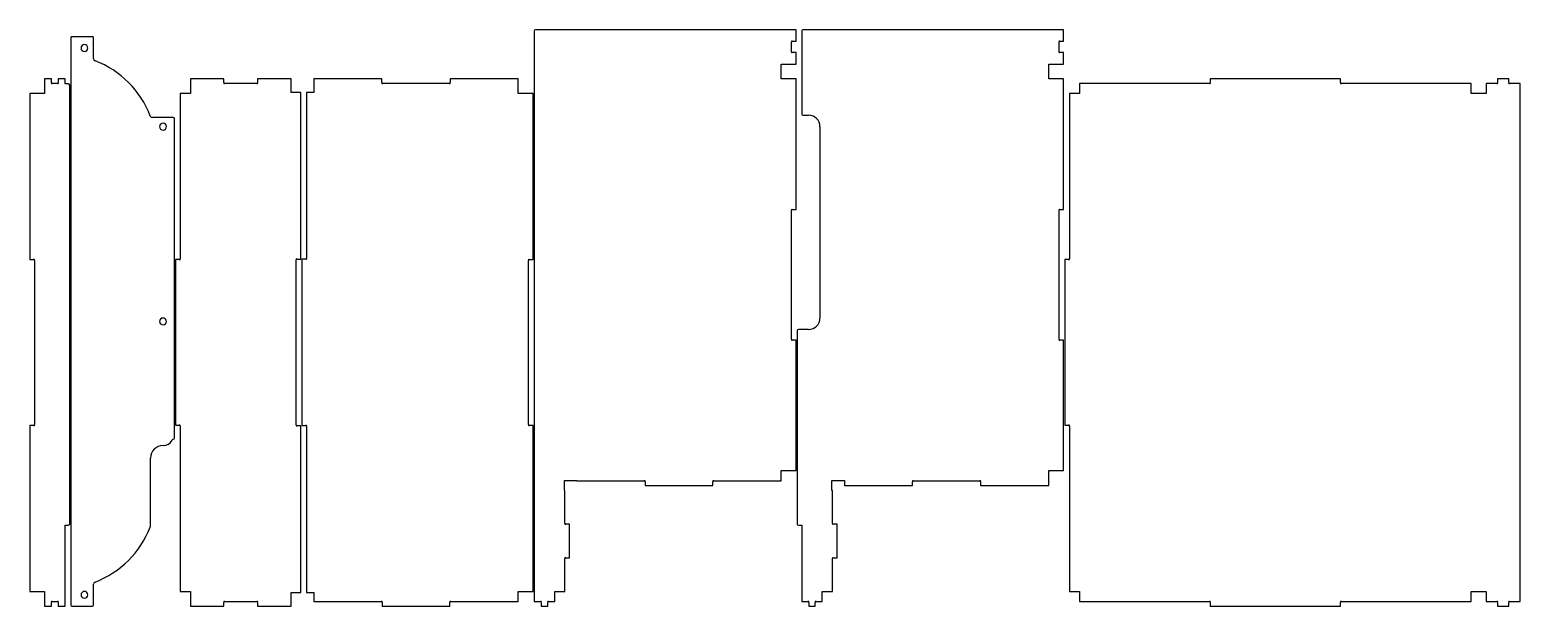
# Model space of a CAD drawing. Extents: x -429 to 880, y -72 to 434.
import ezdxf

# ---------------------------------------------------------------- set-up
doc = ezdxf.new("R2010")
doc.units = 0
doc.header["$MEASUREMENT"] = 0
doc.layers.add('MODELSKETCH_VISIBLE', color=7, linetype='CONTINUOUS')

# ---------------------------------------------------------------- blocks, each defined once
blk = doc.blocks.new('BLOCK_2')
at = {"layer": 'MODELSKETCH_VISIBLE', "color": 7}
blk.add_open_spline([(-383.7, 417.6), (-383.7, 419.3), (-382.4, 420.6), (-380.7, 420.6), (-379.1, 420.6), (-377.7, 419.3), (-377.7, 417.6), (-377.7, 416), (-379.1, 414.6), (-380.7, 414.6), (-382.4, 414.6), (-383.7, 416), (-383.7, 417.6), (-383.7, 417.6), (-383.7, 417.6), (-383.7, 417.6)], degree=3, knots=[0, 0, 0, 0, 1, 1, 1, 2, 2, 2, 3, 3, 3, 4, 4, 4, 5, 5, 5, 5], dxfattribs=at)
blk = doc.blocks.new('BLOCK_3')
at = {"layer": 'MODELSKETCH_VISIBLE', "color": 7}
blk.add_open_spline([(-404.4, 386.6), (-404.2, 386.4), (-403.9, 386.4), (-403.7, 386.6), (-403.5, 386.8), (-403.5, 387.1), (-403.7, 387.3)], degree=3, knots=[0, 0, 0, 0, 1, 1, 1, 2, 2, 2, 2], dxfattribs=at)
blk = doc.blocks.new('BLOCK_4')
at = {"layer": 'MODELSKETCH_VISIBLE', "color": 7}
blk.add_lwpolyline([(-403.7, 390.6), (-403.7, 387.3)], dxfattribs=at)
blk = doc.blocks.new('BLOCK_5')
at = {"layer": 'MODELSKETCH_VISIBLE', "color": 7}
blk.add_lwpolyline([(-397.7, 390.6), (-403.7, 390.6)], dxfattribs=at)
blk = doc.blocks.new('BLOCK_6')
at = {"layer": 'MODELSKETCH_VISIBLE', "color": 7}
blk.add_lwpolyline([(-397.7, 386.1), (-397.7, 390.6)], dxfattribs=at)
blk = doc.blocks.new('BLOCK_7')
at = {"layer": 'MODELSKETCH_VISIBLE', "color": 7}
blk.add_lwpolyline([(-394.7, 386.1), (-397.7, 386.1)], dxfattribs=at)
blk = doc.blocks.new('BLOCK_8')
at = {"layer": 'MODELSKETCH_VISIBLE', "color": 7}
blk.add_open_spline([(-393.7, 385.1), (-393.7, 385.7), (-394.2, 386.1), (-394.7, 386.1)], degree=3, dxfattribs=at)
blk = doc.blocks.new('BLOCK_9')
at = {"layer": 'MODELSKETCH_VISIBLE', "color": 7}
blk.add_lwpolyline([(-393.7, -0.4), (-393.7, 385.1)], dxfattribs=at)
blk = doc.blocks.new('BLOCK_10')
at = {"layer": 'MODELSKETCH_VISIBLE', "color": 7}
blk.add_open_spline([(-394.7, -1.4), (-394.2, -1.4), (-393.7, -0.9), (-393.7, -0.4)], degree=3, dxfattribs=at)
blk = doc.blocks.new('BLOCK_11')
at = {"layer": 'MODELSKETCH_VISIBLE', "color": 7}
blk.add_lwpolyline([(-397.7, -1.4), (-394.7, -1.4)], dxfattribs=at)
blk = doc.blocks.new('BLOCK_12')
at = {"layer": 'MODELSKETCH_VISIBLE', "color": 7}
blk.add_lwpolyline([(-397.7, -72.4), (-397.7, -1.4)], dxfattribs=at)
blk = doc.blocks.new('BLOCK_13')
at = {"layer": 'MODELSKETCH_VISIBLE', "color": 7}
blk.add_lwpolyline([(-403.7, -72.4), (-397.7, -72.4)], dxfattribs=at)
blk = doc.blocks.new('BLOCK_14')
at = {"layer": 'MODELSKETCH_VISIBLE', "color": 7}
blk.add_lwpolyline([(-403.7, -69.1), (-403.7, -72.4)], dxfattribs=at)
blk = doc.blocks.new('BLOCK_15')
at = {"layer": 'MODELSKETCH_VISIBLE', "color": 7}
blk.add_open_spline([(-403.7, -69.1), (-403.5, -68.9), (-403.5, -68.6), (-403.7, -68.4), (-403.9, -68.2), (-404.2, -68.2), (-404.4, -68.4)], degree=3, knots=[0, 0, 0, 0, 1, 1, 1, 2, 2, 2, 2], dxfattribs=at)
blk = doc.blocks.new('BLOCK_16')
at = {"layer": 'MODELSKETCH_VISIBLE', "color": 7}
blk.add_lwpolyline([(-409, -68.4), (-404.4, -68.4)], dxfattribs=at)
blk = doc.blocks.new('BLOCK_17')
at = {"layer": 'MODELSKETCH_VISIBLE', "color": 7}
blk.add_open_spline([(-409, -68.4), (-409.2, -68.2), (-409.5, -68.2), (-409.7, -68.4), (-409.9, -68.6), (-409.9, -68.9), (-409.7, -69.1)], degree=3, knots=[0, 0, 0, 0, 1, 1, 1, 2, 2, 2, 2], dxfattribs=at)
blk = doc.blocks.new('BLOCK_18')
at = {"layer": 'MODELSKETCH_VISIBLE', "color": 7}
blk.add_lwpolyline([(-409.7, -72.4), (-409.7, -69.1)], dxfattribs=at)
blk = doc.blocks.new('BLOCK_19')
at = {"layer": 'MODELSKETCH_VISIBLE', "color": 7}
blk.add_lwpolyline([(-415.7, -72.4), (-409.7, -72.4)], dxfattribs=at)
blk = doc.blocks.new('BLOCK_20')
at = {"layer": 'MODELSKETCH_VISIBLE', "color": 7}
blk.add_lwpolyline([(-415.7, -59.4), (-415.7, -72.4)], dxfattribs=at)
blk = doc.blocks.new('BLOCK_21')
at = {"layer": 'MODELSKETCH_VISIBLE', "color": 7}
blk.add_lwpolyline([(-428.7, -59.4), (-415.7, -59.4)], dxfattribs=at)
blk = doc.blocks.new('BLOCK_22')
at = {"layer": 'MODELSKETCH_VISIBLE', "color": 7}
blk.add_lwpolyline([(-428.7, 86.3), (-428.7, -59.4)], dxfattribs=at)
blk = doc.blocks.new('BLOCK_23')
at = {"layer": 'MODELSKETCH_VISIBLE', "color": 7}
blk.add_lwpolyline([(-425.4, 86.3), (-428.7, 86.3)], dxfattribs=at)
blk = doc.blocks.new('BLOCK_24')
at = {"layer": 'MODELSKETCH_VISIBLE', "color": 7}
blk.add_open_spline([(-425.4, 86.3), (-425.2, 86.1), (-424.9, 86.1), (-424.7, 86.3), (-424.5, 86.5), (-424.5, 86.8), (-424.7, 87)], degree=3, knots=[0, 0, 0, 0, 1, 1, 1, 2, 2, 2, 2], dxfattribs=at)
blk = doc.blocks.new('BLOCK_25')
at = {"layer": 'MODELSKETCH_VISIBLE', "color": 7}
blk.add_lwpolyline([(-424.7, 231.2), (-424.7, 87)], dxfattribs=at)
blk = doc.blocks.new('BLOCK_26')
at = {"layer": 'MODELSKETCH_VISIBLE', "color": 7}
blk.add_open_spline([(-424.7, 231.2), (-424.5, 231.4), (-424.5, 231.8), (-424.7, 232), (-424.9, 232.2), (-425.2, 232.2), (-425.4, 232)], degree=3, knots=[0, 0, 0, 0, 1, 1, 1, 2, 2, 2, 2], dxfattribs=at)
blk = doc.blocks.new('BLOCK_27')
at = {"layer": 'MODELSKETCH_VISIBLE', "color": 7}
blk.add_lwpolyline([(-428.7, 232), (-425.4, 232)], dxfattribs=at)
blk = doc.blocks.new('BLOCK_28')
at = {"layer": 'MODELSKETCH_VISIBLE', "color": 7}
blk.add_lwpolyline([(-428.7, 377.6), (-428.7, 232)], dxfattribs=at)
blk = doc.blocks.new('BLOCK_29')
at = {"layer": 'MODELSKETCH_VISIBLE', "color": 7}
blk.add_lwpolyline([(-415.7, 377.6), (-428.7, 377.6)], dxfattribs=at)
blk = doc.blocks.new('BLOCK_30')
at = {"layer": 'MODELSKETCH_VISIBLE', "color": 7}
blk.add_lwpolyline([(-415.7, 390.6), (-415.7, 377.6)], dxfattribs=at)
blk = doc.blocks.new('BLOCK_31')
at = {"layer": 'MODELSKETCH_VISIBLE', "color": 7}
blk.add_lwpolyline([(-409.7, 390.6), (-415.7, 390.6)], dxfattribs=at)
blk = doc.blocks.new('BLOCK_32')
at = {"layer": 'MODELSKETCH_VISIBLE', "color": 7}
blk.add_lwpolyline([(-409.7, 387.3), (-409.7, 390.6)], dxfattribs=at)
blk = doc.blocks.new('BLOCK_33')
at = {"layer": 'MODELSKETCH_VISIBLE', "color": 7}
blk.add_open_spline([(-409.7, 387.3), (-409.9, 387.1), (-409.9, 386.8), (-409.7, 386.6), (-409.5, 386.4), (-409.2, 386.4), (-409, 386.6)], degree=3, knots=[0, 0, 0, 0, 1, 1, 1, 2, 2, 2, 2], dxfattribs=at)
blk = doc.blocks.new('BLOCK_34')
at = {"layer": 'MODELSKETCH_VISIBLE', "color": 7}
blk.add_lwpolyline([(-404.4, 386.6), (-409, 386.6)], dxfattribs=at)
blk = doc.blocks.new('BLOCK_35')
at = {"layer": 'MODELSKETCH_VISIBLE', "color": 7}
blk.add_lwpolyline([(-373.7, 427.6), (-391.7, 427.6)], dxfattribs=at)
blk = doc.blocks.new('BLOCK_36')
at = {"layer": 'MODELSKETCH_VISIBLE', "color": 7}
blk.add_open_spline([(-372.7, 426.6), (-372.7, 427.2), (-373.2, 427.6), (-373.7, 427.6)], degree=3, dxfattribs=at)
blk = doc.blocks.new('BLOCK_37')
at = {"layer": 'MODELSKETCH_VISIBLE', "color": 7}
blk.add_lwpolyline([(-372.7, 408.3), (-372.7, 426.6)], dxfattribs=at)
blk = doc.blocks.new('BLOCK_38')
at = {"layer": 'MODELSKETCH_VISIBLE', "color": 7}
blk.add_open_spline([(-372.7, 408.3), (-372.7, 407.5), (-372.2, 406.7), (-371.4, 406.4)], degree=3, dxfattribs=at)
blk = doc.blocks.new('BLOCK_39')
at = {"layer": 'MODELSKETCH_VISIBLE', "color": 7}
blk.add_open_spline([(-322.9, 357.9), (-331.4, 380.3), (-349.1, 397.9), (-371.4, 406.4)], degree=3, dxfattribs=at)
blk = doc.blocks.new('BLOCK_40')
at = {"layer": 'MODELSKETCH_VISIBLE', "color": 7}
blk.add_open_spline([(-322.9, 357.9), (-322.6, 357.1), (-321.9, 356.6), (-321, 356.6)], degree=3, dxfattribs=at)
blk = doc.blocks.new('BLOCK_41')
at = {"layer": 'MODELSKETCH_VISIBLE', "color": 7}
blk.add_lwpolyline([(-302.7, 356.6), (-321, 356.6)], dxfattribs=at)
blk = doc.blocks.new('BLOCK_42')
at = {"layer": 'MODELSKETCH_VISIBLE', "color": 7}
blk.add_open_spline([(-301.7, 355.6), (-301.7, 356.2), (-302.2, 356.6), (-302.7, 356.6)], degree=3, dxfattribs=at)
blk = doc.blocks.new('BLOCK_43')
at = {"layer": 'MODELSKETCH_VISIBLE', "color": 7}
blk.add_lwpolyline([(-301.7, 75.2), (-301.7, 355.6)], dxfattribs=at)
blk = doc.blocks.new('BLOCK_44')
at = {"layer": 'MODELSKETCH_VISIBLE', "color": 7}
blk.add_open_spline([(-302.7, 74.2), (-302.2, 74.2), (-301.7, 74.6), (-301.7, 75.2)], degree=3, dxfattribs=at)
blk = doc.blocks.new('BLOCK_45')
at = {"layer": 'MODELSKETCH_VISIBLE', "color": 7}
blk.add_lwpolyline([(-303, 74.2), (-302.7, 74.2)], dxfattribs=at)
blk = doc.blocks.new('BLOCK_46')
at = {"layer": 'MODELSKETCH_VISIBLE', "color": 7}
blk.add_open_spline([(-303, 74.2), (-303.3, 74), (-303.6, 73.7), (-303.7, 73.4)], degree=3, dxfattribs=at)
blk = doc.blocks.new('BLOCK_47')
at = {"layer": 'MODELSKETCH_VISIBLE', "color": 7}
blk.add_open_spline([(-311.6, 68.6), (-308.3, 68.6), (-305.3, 70.5), (-303.7, 73.4)], degree=3, dxfattribs=at)
blk = doc.blocks.new('BLOCK_48')
at = {"layer": 'MODELSKETCH_VISIBLE', "color": 7}
blk.add_lwpolyline([(-311.7, 68.6), (-311.6, 68.6)], dxfattribs=at)
blk = doc.blocks.new('BLOCK_49')
at = {"layer": 'MODELSKETCH_VISIBLE', "color": 7}
blk.add_open_spline([(-311.7, 68.6), (-317.8, 68.6), (-322.7, 63.7), (-322.7, 57.6)], degree=3, dxfattribs=at)
blk = doc.blocks.new('BLOCK_50')
at = {"layer": 'MODELSKETCH_VISIBLE', "color": 7}
blk.add_lwpolyline([(-322.7, -1.3), (-322.7, 57.6)], dxfattribs=at)
blk = doc.blocks.new('BLOCK_51')
at = {"layer": 'MODELSKETCH_VISIBLE', "color": 7}
blk.add_open_spline([(-323.1, -3.1), (-322.8, -2.5), (-322.7, -1.9), (-322.7, -1.3)], degree=3, dxfattribs=at)
blk = doc.blocks.new('BLOCK_52')
at = {"layer": 'MODELSKETCH_VISIBLE', "color": 7}
blk.add_open_spline([(-314.7, 177.6), (-314.7, 179.3), (-313.4, 180.6), (-311.7, 180.6), (-310.1, 180.6), (-308.7, 179.3), (-308.7, 177.6), (-308.7, 176), (-310.1, 174.6), (-311.7, 174.6), (-313.4, 174.6), (-314.7, 176), (-314.7, 177.6), (-314.7, 177.6), (-314.7, 177.6), (-314.7, 177.6)], degree=3, knots=[0, 0, 0, 0, 1, 1, 1, 2, 2, 2, 3, 3, 3, 4, 4, 4, 5, 5, 5, 5], dxfattribs=at)
blk = doc.blocks.new('BLOCK_53')
at = {"layer": 'MODELSKETCH_VISIBLE', "color": 7}
blk.add_open_spline([(-371.4, -51.2), (-349.2, -42.7), (-331.7, -25.2), (-323.1, -3.1)], degree=3, dxfattribs=at)
blk = doc.blocks.new('BLOCK_54')
at = {"layer": 'MODELSKETCH_VISIBLE', "color": 7}
blk.add_open_spline([(-371.4, -51.2), (-372.2, -51.5), (-372.7, -52.2), (-372.7, -53.1)], degree=3, dxfattribs=at)
blk = doc.blocks.new('BLOCK_55')
at = {"layer": 'MODELSKETCH_VISIBLE', "color": 7}
blk.add_lwpolyline([(-372.7, -71.4), (-372.7, -53.1)], dxfattribs=at)
blk = doc.blocks.new('BLOCK_56')
at = {"layer": 'MODELSKETCH_VISIBLE', "color": 7}
blk.add_open_spline([(-373.7, -72.4), (-373.2, -72.4), (-372.7, -71.9), (-372.7, -71.4)], degree=3, dxfattribs=at)
blk = doc.blocks.new('BLOCK_57')
at = {"layer": 'MODELSKETCH_VISIBLE', "color": 7}
blk.add_lwpolyline([(-391.7, -72.4), (-373.7, -72.4)], dxfattribs=at)
blk = doc.blocks.new('BLOCK_58')
at = {"layer": 'MODELSKETCH_VISIBLE', "color": 7}
blk.add_open_spline([(-392.7, -71.4), (-392.7, -71.9), (-392.3, -72.4), (-391.7, -72.4)], degree=3, dxfattribs=at)
blk = doc.blocks.new('BLOCK_59')
at = {"layer": 'MODELSKETCH_VISIBLE', "color": 7}
blk.add_lwpolyline([(-392.7, 426.6), (-392.7, -71.4)], dxfattribs=at)
blk = doc.blocks.new('BLOCK_60')
at = {"layer": 'MODELSKETCH_VISIBLE', "color": 7}
blk.add_open_spline([(-391.7, 427.6), (-392.3, 427.6), (-392.7, 427.2), (-392.7, 426.6)], degree=3, dxfattribs=at)
blk = doc.blocks.new('BLOCK_61')
at = {"layer": 'MODELSKETCH_VISIBLE', "color": 7}
blk.add_open_spline([(-257.5, -68.4), (-257.7, -68.2), (-258, -68.2), (-258.2, -68.4), (-258.4, -68.6), (-258.4, -68.9), (-258.2, -69.1)], degree=3, knots=[0, 0, 0, 0, 1, 1, 1, 2, 2, 2, 2], dxfattribs=at)
blk = doc.blocks.new('BLOCK_62')
at = {"layer": 'MODELSKETCH_VISIBLE', "color": 7}
blk.add_lwpolyline([(-258.2, -72.4), (-258.2, -69.1)], dxfattribs=at)
blk = doc.blocks.new('BLOCK_63')
at = {"layer": 'MODELSKETCH_VISIBLE', "color": 7}
blk.add_lwpolyline([(-287.7, -72.4), (-258.2, -72.4)], dxfattribs=at)
blk = doc.blocks.new('BLOCK_64')
at = {"layer": 'MODELSKETCH_VISIBLE', "color": 7}
blk.add_lwpolyline([(-287.7, -59.4), (-287.7, -72.4)], dxfattribs=at)
blk = doc.blocks.new('BLOCK_65')
at = {"layer": 'MODELSKETCH_VISIBLE', "color": 7}
blk.add_lwpolyline([(-296.7, -59.4), (-287.7, -59.4)], dxfattribs=at)
blk = doc.blocks.new('BLOCK_66')
at = {"layer": 'MODELSKETCH_VISIBLE', "color": 7}
blk.add_lwpolyline([(-296.7, 85.7), (-296.7, -59.4)], dxfattribs=at)
blk = doc.blocks.new('BLOCK_67')
at = {"layer": 'MODELSKETCH_VISIBLE', "color": 7}
blk.add_open_spline([(-296.7, 85.7), (-296.5, 85.9), (-296.5, 86.2), (-296.7, 86.4), (-296.9, 86.6), (-297.2, 86.6), (-297.4, 86.4)], degree=3, knots=[0, 0, 0, 0, 1, 1, 1, 2, 2, 2, 2], dxfattribs=at)
blk = doc.blocks.new('BLOCK_68')
at = {"layer": 'MODELSKETCH_VISIBLE', "color": 7}
blk.add_lwpolyline([(-300.7, 86.4), (-297.4, 86.4)], dxfattribs=at)
blk = doc.blocks.new('BLOCK_69')
at = {"layer": 'MODELSKETCH_VISIBLE', "color": 7}
blk.add_lwpolyline([(-300.7, 231.9), (-300.7, 86.4)], dxfattribs=at)
blk = doc.blocks.new('BLOCK_70')
at = {"layer": 'MODELSKETCH_VISIBLE', "color": 7}
blk.add_lwpolyline([(-297.4, 231.9), (-300.7, 231.9)], dxfattribs=at)
blk = doc.blocks.new('BLOCK_71')
at = {"layer": 'MODELSKETCH_VISIBLE', "color": 7}
blk.add_open_spline([(-297.4, 231.9), (-297.2, 231.7), (-296.9, 231.7), (-296.7, 231.9), (-296.5, 232.1), (-296.5, 232.4), (-296.7, 232.6)], degree=3, knots=[0, 0, 0, 0, 1, 1, 1, 2, 2, 2, 2], dxfattribs=at)
blk = doc.blocks.new('BLOCK_72')
at = {"layer": 'MODELSKETCH_VISIBLE', "color": 7}
blk.add_lwpolyline([(-296.7, 377.6), (-296.7, 232.6)], dxfattribs=at)
blk = doc.blocks.new('BLOCK_73')
at = {"layer": 'MODELSKETCH_VISIBLE', "color": 7}
blk.add_lwpolyline([(-287.7, 377.6), (-296.7, 377.6)], dxfattribs=at)
blk = doc.blocks.new('BLOCK_74')
at = {"layer": 'MODELSKETCH_VISIBLE', "color": 7}
blk.add_lwpolyline([(-287.7, 390.6), (-287.7, 377.6)], dxfattribs=at)
blk = doc.blocks.new('BLOCK_75')
at = {"layer": 'MODELSKETCH_VISIBLE', "color": 7}
blk.add_lwpolyline([(-258.2, 390.6), (-287.7, 390.6)], dxfattribs=at)
blk = doc.blocks.new('BLOCK_76')
at = {"layer": 'MODELSKETCH_VISIBLE', "color": 7}
blk.add_lwpolyline([(-258.2, 387.3), (-258.2, 390.6)], dxfattribs=at)
blk = doc.blocks.new('BLOCK_77')
at = {"layer": 'MODELSKETCH_VISIBLE', "color": 7}
blk.add_open_spline([(-258.2, 387.3), (-258.4, 387.1), (-258.4, 386.8), (-258.2, 386.6), (-258, 386.4), (-257.7, 386.4), (-257.5, 386.6)], degree=3, knots=[0, 0, 0, 0, 1, 1, 1, 2, 2, 2, 2], dxfattribs=at)
blk = doc.blocks.new('BLOCK_78')
at = {"layer": 'MODELSKETCH_VISIBLE', "color": 7}
blk.add_lwpolyline([(-229.4, 386.6), (-257.5, 386.6)], dxfattribs=at)
blk = doc.blocks.new('BLOCK_79')
at = {"layer": 'MODELSKETCH_VISIBLE', "color": 7}
blk.add_open_spline([(-229.4, 386.6), (-229.2, 386.4), (-228.9, 386.4), (-228.7, 386.6), (-228.5, 386.8), (-228.5, 387.1), (-228.7, 387.3)], degree=3, knots=[0, 0, 0, 0, 1, 1, 1, 2, 2, 2, 2], dxfattribs=at)
blk = doc.blocks.new('BLOCK_80')
at = {"layer": 'MODELSKETCH_VISIBLE', "color": 7}
blk.add_lwpolyline([(-228.7, 390.6), (-228.7, 387.3)], dxfattribs=at)
blk = doc.blocks.new('BLOCK_81')
at = {"layer": 'MODELSKETCH_VISIBLE', "color": 7}
blk.add_lwpolyline([(-199.2, 390.6), (-228.7, 390.6)], dxfattribs=at)
blk = doc.blocks.new('BLOCK_82')
at = {"layer": 'MODELSKETCH_VISIBLE', "color": 7}
blk.add_lwpolyline([(-199.2, 378.6), (-199.2, 390.6)], dxfattribs=at)
blk = doc.blocks.new('BLOCK_83')
at = {"layer": 'MODELSKETCH_VISIBLE', "color": 7}
blk.add_lwpolyline([(-190.7, 378.6), (-199.2, 378.6)], dxfattribs=at)
blk = doc.blocks.new('BLOCK_84')
at = {"layer": 'MODELSKETCH_VISIBLE', "color": 7}
blk.add_lwpolyline([(-190.7, 232.3), (-190.7, 378.6)], dxfattribs=at)
blk = doc.blocks.new('BLOCK_85')
at = {"layer": 'MODELSKETCH_VISIBLE', "color": 7}
blk.add_lwpolyline([(-194, 232.3), (-190.7, 232.3)], dxfattribs=at)
blk = doc.blocks.new('BLOCK_86')
at = {"layer": 'MODELSKETCH_VISIBLE', "color": 7}
blk.add_open_spline([(-194, 232.3), (-194.2, 232.5), (-194.5, 232.5), (-194.7, 232.3), (-194.9, 232.1), (-194.9, 231.8), (-194.7, 231.6)], degree=3, knots=[0, 0, 0, 0, 1, 1, 1, 2, 2, 2, 2], dxfattribs=at)
blk = doc.blocks.new('BLOCK_87')
at = {"layer": 'MODELSKETCH_VISIBLE', "color": 7}
blk.add_lwpolyline([(-194.7, 86.7), (-194.7, 231.6)], dxfattribs=at)
blk = doc.blocks.new('BLOCK_88')
at = {"layer": 'MODELSKETCH_VISIBLE', "color": 7}
blk.add_open_spline([(-194.7, 86.7), (-194.9, 86.5), (-194.9, 86.2), (-194.7, 86), (-194.5, 85.8), (-194.2, 85.8), (-194, 86)], degree=3, knots=[0, 0, 0, 0, 1, 1, 1, 2, 2, 2, 2], dxfattribs=at)
blk = doc.blocks.new('BLOCK_89')
at = {"layer": 'MODELSKETCH_VISIBLE', "color": 7}
blk.add_lwpolyline([(-190.7, 86), (-194, 86)], dxfattribs=at)
blk = doc.blocks.new('BLOCK_90')
at = {"layer": 'MODELSKETCH_VISIBLE', "color": 7}
blk.add_lwpolyline([(-190.7, -60.4), (-190.7, 86)], dxfattribs=at)
blk = doc.blocks.new('BLOCK_91')
at = {"layer": 'MODELSKETCH_VISIBLE', "color": 7}
blk.add_lwpolyline([(-199.2, -60.4), (-190.7, -60.4)], dxfattribs=at)
blk = doc.blocks.new('BLOCK_92')
at = {"layer": 'MODELSKETCH_VISIBLE', "color": 7}
blk.add_lwpolyline([(-199.2, -72.4), (-199.2, -60.4)], dxfattribs=at)
blk = doc.blocks.new('BLOCK_93')
at = {"layer": 'MODELSKETCH_VISIBLE', "color": 7}
blk.add_lwpolyline([(-228.7, -72.4), (-199.2, -72.4)], dxfattribs=at)
blk = doc.blocks.new('BLOCK_94')
at = {"layer": 'MODELSKETCH_VISIBLE', "color": 7}
blk.add_lwpolyline([(-228.7, -69.1), (-228.7, -72.4)], dxfattribs=at)
blk = doc.blocks.new('BLOCK_95')
at = {"layer": 'MODELSKETCH_VISIBLE', "color": 7}
blk.add_open_spline([(-228.7, -69.1), (-228.5, -68.9), (-228.5, -68.6), (-228.7, -68.4), (-228.9, -68.2), (-229.2, -68.2), (-229.4, -68.4)], degree=3, knots=[0, 0, 0, 0, 1, 1, 1, 2, 2, 2, 2], dxfattribs=at)
blk = doc.blocks.new('BLOCK_96')
at = {"layer": 'MODELSKETCH_VISIBLE', "color": 7}
blk.add_lwpolyline([(-257.5, -68.4), (-229.4, -68.4)], dxfattribs=at)
blk = doc.blocks.new('BLOCK_97')
at = {"layer": 'MODELSKETCH_VISIBLE', "color": 7}
blk.add_open_spline([(9.3, 87), (9.1, 86.8), (9.1, 86.5), (9.3, 86.3), (9.5, 86.1), (9.8, 86.1), (10, 86.3)], degree=3, knots=[0, 0, 0, 0, 1, 1, 1, 2, 2, 2, 2], dxfattribs=at)
blk = doc.blocks.new('BLOCK_98')
at = {"layer": 'MODELSKETCH_VISIBLE', "color": 7}
blk.add_lwpolyline([(13.3, 86.3), (10, 86.3)], dxfattribs=at)
blk = doc.blocks.new('BLOCK_99')
at = {"layer": 'MODELSKETCH_VISIBLE', "color": 7}
blk.add_lwpolyline([(13.3, -59.4), (13.3, 86.3)], dxfattribs=at)
blk = doc.blocks.new('BLOCK_100')
at = {"layer": 'MODELSKETCH_VISIBLE', "color": 7}
blk.add_lwpolyline([(0.3, -59.4), (13.3, -59.4)], dxfattribs=at)
blk = doc.blocks.new('BLOCK_101')
at = {"layer": 'MODELSKETCH_VISIBLE', "color": 7}
blk.add_lwpolyline([(0.3, -68.4), (0.3, -59.4)], dxfattribs=at)
blk = doc.blocks.new('BLOCK_102')
at = {"layer": 'MODELSKETCH_VISIBLE', "color": 7}
blk.add_lwpolyline([(-58.9, -68.4), (0.3, -68.4)], dxfattribs=at)
blk = doc.blocks.new('BLOCK_103')
at = {"layer": 'MODELSKETCH_VISIBLE', "color": 7}
blk.add_open_spline([(-58.9, -68.4), (-59.1, -68.2), (-59.5, -68.2), (-59.7, -68.4), (-59.9, -68.6), (-59.9, -68.9), (-59.7, -69.1)], degree=3, knots=[0, 0, 0, 0, 1, 1, 1, 2, 2, 2, 2], dxfattribs=at)
blk = doc.blocks.new('BLOCK_104')
at = {"layer": 'MODELSKETCH_VISIBLE', "color": 7}
blk.add_lwpolyline([(-59.7, -72.4), (-59.7, -69.1)], dxfattribs=at)
blk = doc.blocks.new('BLOCK_105')
at = {"layer": 'MODELSKETCH_VISIBLE', "color": 7}
blk.add_lwpolyline([(-119.3, -72.4), (-59.7, -72.4)], dxfattribs=at)
blk = doc.blocks.new('BLOCK_106')
at = {"layer": 'MODELSKETCH_VISIBLE', "color": 7}
blk.add_lwpolyline([(-119.3, -69.1), (-119.3, -72.4)], dxfattribs=at)
blk = doc.blocks.new('BLOCK_107')
at = {"layer": 'MODELSKETCH_VISIBLE', "color": 7}
blk.add_open_spline([(-119.3, -69.1), (-119.1, -68.9), (-119.1, -68.6), (-119.3, -68.4), (-119.5, -68.2), (-119.8, -68.2), (-120, -68.4)], degree=3, knots=[0, 0, 0, 0, 1, 1, 1, 2, 2, 2, 2], dxfattribs=at)
blk = doc.blocks.new('BLOCK_108')
at = {"layer": 'MODELSKETCH_VISIBLE', "color": 7}
blk.add_lwpolyline([(-179.2, -68.4), (-120, -68.4)], dxfattribs=at)
blk = doc.blocks.new('BLOCK_109')
at = {"layer": 'MODELSKETCH_VISIBLE', "color": 7}
blk.add_lwpolyline([(-179.2, -60.4), (-179.2, -68.4)], dxfattribs=at)
blk = doc.blocks.new('BLOCK_110')
at = {"layer": 'MODELSKETCH_VISIBLE', "color": 7}
blk.add_lwpolyline([(-185.7, -60.4), (-179.2, -60.4)], dxfattribs=at)
blk = doc.blocks.new('BLOCK_111')
at = {"layer": 'MODELSKETCH_VISIBLE', "color": 7}
blk.add_lwpolyline([(-185.7, 85.3), (-185.7, -60.4)], dxfattribs=at)
blk = doc.blocks.new('BLOCK_112')
at = {"layer": 'MODELSKETCH_VISIBLE', "color": 7}
blk.add_open_spline([(-185.7, 85.3), (-185.5, 85.5), (-185.5, 85.9), (-185.7, 86.1), (-185.9, 86.3), (-186.2, 86.3), (-186.4, 86.1)], degree=3, knots=[0, 0, 0, 0, 1, 1, 1, 2, 2, 2, 2], dxfattribs=at)
blk = doc.blocks.new('BLOCK_113')
at = {"layer": 'MODELSKETCH_VISIBLE', "color": 7}
blk.add_lwpolyline([(-189.7, 86.1), (-186.4, 86.1)], dxfattribs=at)
blk = doc.blocks.new('BLOCK_114')
at = {"layer": 'MODELSKETCH_VISIBLE', "color": 7}
blk.add_lwpolyline([(-189.7, 232.2), (-189.7, 86.1)], dxfattribs=at)
blk = doc.blocks.new('BLOCK_115')
at = {"layer": 'MODELSKETCH_VISIBLE', "color": 7}
blk.add_lwpolyline([(-186.4, 232.2), (-189.7, 232.2)], dxfattribs=at)
blk = doc.blocks.new('BLOCK_116')
at = {"layer": 'MODELSKETCH_VISIBLE', "color": 7}
blk.add_open_spline([(-186.4, 232.2), (-186.2, 232), (-185.9, 232), (-185.7, 232.2), (-185.5, 232.4), (-185.5, 232.7), (-185.7, 232.9)], degree=3, knots=[0, 0, 0, 0, 1, 1, 1, 2, 2, 2, 2], dxfattribs=at)
blk = doc.blocks.new('BLOCK_117')
at = {"layer": 'MODELSKETCH_VISIBLE', "color": 7}
blk.add_lwpolyline([(-185.7, 378.6), (-185.7, 232.9)], dxfattribs=at)
blk = doc.blocks.new('BLOCK_118')
at = {"layer": 'MODELSKETCH_VISIBLE', "color": 7}
blk.add_lwpolyline([(-179.2, 378.6), (-185.7, 378.6)], dxfattribs=at)
blk = doc.blocks.new('BLOCK_119')
at = {"layer": 'MODELSKETCH_VISIBLE', "color": 7}
blk.add_lwpolyline([(-179.2, 390.6), (-179.2, 378.6)], dxfattribs=at)
blk = doc.blocks.new('BLOCK_120')
at = {"layer": 'MODELSKETCH_VISIBLE', "color": 7}
blk.add_lwpolyline([(-119.4, 390.6), (-179.2, 390.6)], dxfattribs=at)
blk = doc.blocks.new('BLOCK_121')
at = {"layer": 'MODELSKETCH_VISIBLE', "color": 7}
blk.add_lwpolyline([(-119.4, 387.3), (-119.4, 390.6)], dxfattribs=at)
blk = doc.blocks.new('BLOCK_122')
at = {"layer": 'MODELSKETCH_VISIBLE', "color": 7}
blk.add_lwpolyline([(286.8, 33.6), (346.6, 33.6)], dxfattribs=at)
blk = doc.blocks.new('BLOCK_123')
at = {"layer": 'MODELSKETCH_VISIBLE', "color": 7}
blk.add_lwpolyline([(346.6, 33.6), (346.6, 36.9)], dxfattribs=at)
blk = doc.blocks.new('BLOCK_124')
at = {"layer": 'MODELSKETCH_VISIBLE', "color": 7}
blk.add_open_spline([(347.3, 37.6), (347.1, 37.8), (346.8, 37.8), (346.6, 37.6), (346.4, 37.4), (346.4, 37.1), (346.6, 36.9)], degree=3, knots=[0, 0, 0, 0, 1, 1, 1, 2, 2, 2, 2], dxfattribs=at)
blk = doc.blocks.new('BLOCK_125')
at = {"layer": 'MODELSKETCH_VISIBLE', "color": 7}
blk.add_lwpolyline([(347.3, 37.6), (405.7, 37.6)], dxfattribs=at)
blk = doc.blocks.new('BLOCK_126')
at = {"layer": 'MODELSKETCH_VISIBLE', "color": 7}
blk.add_open_spline([(406.4, 36.9), (406.6, 37.1), (406.6, 37.4), (406.4, 37.6), (406.2, 37.8), (405.9, 37.8), (405.7, 37.6)], degree=3, knots=[0, 0, 0, 0, 1, 1, 1, 2, 2, 2, 2], dxfattribs=at)
blk = doc.blocks.new('BLOCK_127')
at = {"layer": 'MODELSKETCH_VISIBLE', "color": 7}
blk.add_lwpolyline([(406.4, 36.9), (406.4, 33.6)], dxfattribs=at)
blk = doc.blocks.new('BLOCK_128')
at = {"layer": 'MODELSKETCH_VISIBLE', "color": 7}
blk.add_lwpolyline([(406.4, 33.6), (466.3, 33.6)], dxfattribs=at)
blk = doc.blocks.new('BLOCK_129')
at = {"layer": 'MODELSKETCH_VISIBLE', "color": 7}
blk.add_lwpolyline([(466.3, 33.6), (466.3, 46.6)], dxfattribs=at)
blk = doc.blocks.new('BLOCK_130')
at = {"layer": 'MODELSKETCH_VISIBLE', "color": 7}
blk.add_lwpolyline([(466.3, 46.6), (479.3, 46.6)], dxfattribs=at)
blk = doc.blocks.new('BLOCK_131')
at = {"layer": 'MODELSKETCH_VISIBLE', "color": 7}
blk.add_lwpolyline([(479.3, 46.6), (479.3, 161.3)], dxfattribs=at)
blk = doc.blocks.new('BLOCK_132')
at = {"layer": 'MODELSKETCH_VISIBLE', "color": 7}
blk.add_lwpolyline([(479.3, 161.3), (476, 161.3)], dxfattribs=at)
blk = doc.blocks.new('BLOCK_133')
at = {"layer": 'MODELSKETCH_VISIBLE', "color": 7}
blk.add_open_spline([(475.3, 162), (475.1, 161.8), (475.1, 161.5), (475.3, 161.3), (475.5, 161.1), (475.8, 161.1), (476, 161.3)], degree=3, knots=[0, 0, 0, 0, 1, 1, 1, 2, 2, 2, 2], dxfattribs=at)
blk = doc.blocks.new('BLOCK_134')
at = {"layer": 'MODELSKETCH_VISIBLE', "color": 7}
blk.add_lwpolyline([(475.3, 162), (475.3, 275.2)], dxfattribs=at)
blk = doc.blocks.new('BLOCK_135')
at = {"layer": 'MODELSKETCH_VISIBLE', "color": 7}
blk.add_open_spline([(476, 276), (475.8, 276.2), (475.5, 276.2), (475.3, 276), (475.1, 275.8), (475.1, 275.4), (475.3, 275.2)], degree=3, knots=[0, 0, 0, 0, 1, 1, 1, 2, 2, 2, 2], dxfattribs=at)
blk = doc.blocks.new('BLOCK_136')
at = {"layer": 'MODELSKETCH_VISIBLE', "color": 7}
blk.add_lwpolyline([(476, 276), (479.3, 276)], dxfattribs=at)
blk = doc.blocks.new('BLOCK_137')
at = {"layer": 'MODELSKETCH_VISIBLE', "color": 7}
blk.add_lwpolyline([(479.3, 276), (479.3, 390.6)], dxfattribs=at)
blk = doc.blocks.new('BLOCK_138')
at = {"layer": 'MODELSKETCH_VISIBLE', "color": 7}
blk.add_lwpolyline([(479.3, 390.6), (466.3, 390.6)], dxfattribs=at)
blk = doc.blocks.new('BLOCK_139')
at = {"layer": 'MODELSKETCH_VISIBLE', "color": 7}
blk.add_lwpolyline([(466.3, 390.6), (466.3, 403.6)], dxfattribs=at)
blk = doc.blocks.new('BLOCK_140')
at = {"layer": 'MODELSKETCH_VISIBLE', "color": 7}
blk.add_lwpolyline([(466.3, 403.6), (479.3, 403.6)], dxfattribs=at)
blk = doc.blocks.new('BLOCK_141')
at = {"layer": 'MODELSKETCH_VISIBLE', "color": 7}
blk.add_lwpolyline([(479.3, 403.6), (479.3, 413.6)], dxfattribs=at)
blk = doc.blocks.new('BLOCK_142')
at = {"layer": 'MODELSKETCH_VISIBLE', "color": 7}
blk.add_lwpolyline([(479.3, 413.6), (476, 413.6)], dxfattribs=at)
blk = doc.blocks.new('BLOCK_143')
at = {"layer": 'MODELSKETCH_VISIBLE', "color": 7}
blk.add_open_spline([(-383.7, -62.4), (-383.7, -60.7), (-382.4, -59.4), (-380.7, -59.4), (-379.1, -59.4), (-377.7, -60.7), (-377.7, -62.4), (-377.7, -64), (-379.1, -65.4), (-380.7, -65.4), (-382.4, -65.4), (-383.7, -64), (-383.7, -62.4), (-383.7, -62.4), (-383.7, -62.4), (-383.7, -62.4)], degree=3, knots=[0, 0, 0, 0, 1, 1, 1, 2, 2, 2, 3, 3, 3, 4, 4, 4, 5, 5, 5, 5], dxfattribs=at)
blk = doc.blocks.new('BLOCK_144')
at = {"layer": 'MODELSKETCH_VISIBLE', "color": 7}
blk.add_open_spline([(475.3, 414.3), (475.1, 414.1), (475.1, 413.8), (475.3, 413.6), (475.5, 413.4), (475.8, 413.4), (476, 413.6)], degree=3, knots=[0, 0, 0, 0, 1, 1, 1, 2, 2, 2, 2], dxfattribs=at)
blk = doc.blocks.new('BLOCK_145')
at = {"layer": 'MODELSKETCH_VISIBLE', "color": 7}
blk.add_lwpolyline([(240.3, 414.3), (240.3, 422.9)], dxfattribs=at)
blk = doc.blocks.new('BLOCK_146')
at = {"layer": 'MODELSKETCH_VISIBLE', "color": 7}
blk.add_open_spline([(241, 423.6), (240.8, 423.8), (240.5, 423.8), (240.3, 423.6), (240.1, 423.4), (240.1, 423.1), (240.3, 422.9)], degree=3, knots=[0, 0, 0, 0, 1, 1, 1, 2, 2, 2, 2], dxfattribs=at)
blk = doc.blocks.new('BLOCK_147')
at = {"layer": 'MODELSKETCH_VISIBLE', "color": 7}
blk.add_lwpolyline([(241, 423.6), (244.3, 423.6)], dxfattribs=at)
blk = doc.blocks.new('BLOCK_148')
at = {"layer": 'MODELSKETCH_VISIBLE', "color": 7}
blk.add_lwpolyline([(244.3, 423.6), (244.3, 433.6)], dxfattribs=at)
blk = doc.blocks.new('BLOCK_149')
at = {"layer": 'MODELSKETCH_VISIBLE', "color": 7}
blk.add_lwpolyline([(244.3, 433.6), (15.3, 433.6)], dxfattribs=at)
blk = doc.blocks.new('BLOCK_150')
at = {"layer": 'MODELSKETCH_VISIBLE', "color": 7}
blk.add_open_spline([(15.3, 433.6), (14.7, 433.6), (14.3, 433.2), (14.3, 432.6)], degree=3, dxfattribs=at)
blk = doc.blocks.new('BLOCK_151')
at = {"layer": 'MODELSKETCH_VISIBLE', "color": 7}
blk.add_lwpolyline([(14.3, 432.6), (14.3, -68.4)], dxfattribs=at)
blk = doc.blocks.new('BLOCK_152')
at = {"layer": 'MODELSKETCH_VISIBLE', "color": 7}
blk.add_lwpolyline([(14.3, -68.4), (19.7, -68.4)], dxfattribs=at)
blk = doc.blocks.new('BLOCK_153')
at = {"layer": 'MODELSKETCH_VISIBLE', "color": 7}
blk.add_open_spline([(20.4, -69.1), (20.6, -68.9), (20.6, -68.6), (20.4, -68.4), (20.2, -68.2), (19.9, -68.2), (19.7, -68.4)], degree=3, knots=[0, 0, 0, 0, 1, 1, 1, 2, 2, 2, 2], dxfattribs=at)
blk = doc.blocks.new('BLOCK_154')
at = {"layer": 'MODELSKETCH_VISIBLE', "color": 7}
blk.add_lwpolyline([(20.4, -69.1), (20.4, -72.4)], dxfattribs=at)
blk = doc.blocks.new('BLOCK_155')
at = {"layer": 'MODELSKETCH_VISIBLE', "color": 7}
blk.add_lwpolyline([(20.4, -72.4), (26.2, -72.4)], dxfattribs=at)
blk = doc.blocks.new('BLOCK_156')
at = {"layer": 'MODELSKETCH_VISIBLE', "color": 7}
blk.add_lwpolyline([(26.2, -72.4), (26.2, -69.1)], dxfattribs=at)
blk = doc.blocks.new('BLOCK_157')
at = {"layer": 'MODELSKETCH_VISIBLE', "color": 7}
blk.add_open_spline([(26.9, -68.4), (26.7, -68.2), (26.4, -68.2), (26.2, -68.4), (26, -68.6), (26, -68.9), (26.2, -69.1)], degree=3, knots=[0, 0, 0, 0, 1, 1, 1, 2, 2, 2, 2], dxfattribs=at)
blk = doc.blocks.new('BLOCK_158')
at = {"layer": 'MODELSKETCH_VISIBLE', "color": 7}
blk.add_lwpolyline([(26.9, -68.4), (32.3, -68.4)], dxfattribs=at)
blk = doc.blocks.new('BLOCK_159')
at = {"layer": 'MODELSKETCH_VISIBLE', "color": 7}
blk.add_lwpolyline([(32.3, -68.4), (32.3, -59.4)], dxfattribs=at)
blk = doc.blocks.new('BLOCK_160')
at = {"layer": 'MODELSKETCH_VISIBLE', "color": 7}
blk.add_lwpolyline([(32.3, -59.4), (41.3, -59.4)], dxfattribs=at)
blk = doc.blocks.new('BLOCK_161')
at = {"layer": 'MODELSKETCH_VISIBLE', "color": 7}
blk.add_lwpolyline([(41.3, -59.4), (41.3, -30.5)], dxfattribs=at)
blk = doc.blocks.new('BLOCK_162')
at = {"layer": 'MODELSKETCH_VISIBLE', "color": 7}
blk.add_open_spline([(42, -29.8), (41.8, -29.6), (41.5, -29.6), (41.3, -29.8), (41.1, -30), (41.1, -30.3), (41.3, -30.5)], degree=3, knots=[0, 0, 0, 0, 1, 1, 1, 2, 2, 2, 2], dxfattribs=at)
blk = doc.blocks.new('BLOCK_163')
at = {"layer": 'MODELSKETCH_VISIBLE', "color": 7}
blk.add_lwpolyline([(42, -29.8), (45.3, -29.8)], dxfattribs=at)
blk = doc.blocks.new('BLOCK_164')
at = {"layer": 'MODELSKETCH_VISIBLE', "color": 7}
blk.add_lwpolyline([(240.3, 162), (240.3, 275.2)], dxfattribs=at)
blk = doc.blocks.new('BLOCK_165')
at = {"layer": 'MODELSKETCH_VISIBLE', "color": 7}
blk.add_open_spline([(241, 276), (240.8, 276.2), (240.5, 276.2), (240.3, 276), (240.1, 275.8), (240.1, 275.4), (240.3, 275.2)], degree=3, knots=[0, 0, 0, 0, 1, 1, 1, 2, 2, 2, 2], dxfattribs=at)
blk = doc.blocks.new('BLOCK_166')
at = {"layer": 'MODELSKETCH_VISIBLE', "color": 7}
blk.add_lwpolyline([(241, 276), (244.3, 276)], dxfattribs=at)
blk = doc.blocks.new('BLOCK_167')
at = {"layer": 'MODELSKETCH_VISIBLE', "color": 7}
blk.add_lwpolyline([(244.3, 276), (244.3, 390.6)], dxfattribs=at)
blk = doc.blocks.new('BLOCK_168')
at = {"layer": 'MODELSKETCH_VISIBLE', "color": 7}
blk.add_open_spline([(870.2, 387.3), (870, 387.1), (870, 386.8), (870.2, 386.6), (870.4, 386.4), (870.7, 386.4), (870.9, 386.6)], degree=3, knots=[0, 0, 0, 0, 1, 1, 1, 2, 2, 2, 2], dxfattribs=at)
blk = doc.blocks.new('BLOCK_169')
at = {"layer": 'MODELSKETCH_VISIBLE', "color": 7}
blk.add_lwpolyline([(244.3, 390.6), (231.3, 390.6)], dxfattribs=at)
blk = doc.blocks.new('BLOCK_170')
at = {"layer": 'MODELSKETCH_VISIBLE', "color": 7}
blk.add_lwpolyline([(870.2, 387.3), (870.2, 390.6)], dxfattribs=at)
blk = doc.blocks.new('BLOCK_171')
at = {"layer": 'MODELSKETCH_VISIBLE', "color": 7}
blk.add_lwpolyline([(231.3, 390.6), (231.3, 403.6)], dxfattribs=at)
blk = doc.blocks.new('BLOCK_172')
at = {"layer": 'MODELSKETCH_VISIBLE', "color": 7}
blk.add_lwpolyline([(870.2, 390.6), (860.4, 390.6)], dxfattribs=at)
blk = doc.blocks.new('BLOCK_173')
at = {"layer": 'MODELSKETCH_VISIBLE', "color": 7}
blk.add_lwpolyline([(231.3, 403.6), (244.3, 403.6)], dxfattribs=at)
blk = doc.blocks.new('BLOCK_174')
at = {"layer": 'MODELSKETCH_VISIBLE', "color": 7}
blk.add_lwpolyline([(860.4, 390.6), (860.4, 387.3)], dxfattribs=at)
blk = doc.blocks.new('BLOCK_175')
at = {"layer": 'MODELSKETCH_VISIBLE', "color": 7}
blk.add_lwpolyline([(244.3, 403.6), (244.3, 413.6)], dxfattribs=at)
blk = doc.blocks.new('BLOCK_176')
at = {"layer": 'MODELSKETCH_VISIBLE', "color": 7}
blk.add_lwpolyline([(286.8, 38.1), (286.8, 33.6)], dxfattribs=at)
blk = doc.blocks.new('BLOCK_177')
at = {"layer": 'MODELSKETCH_VISIBLE', "color": 7}
blk.add_open_spline([(859.7, 386.6), (859.9, 386.4), (860.2, 386.4), (860.4, 386.6), (860.6, 386.8), (860.6, 387.1), (860.4, 387.3)], degree=3, knots=[0, 0, 0, 0, 1, 1, 1, 2, 2, 2, 2], dxfattribs=at)
blk = doc.blocks.new('BLOCK_178')
at = {"layer": 'MODELSKETCH_VISIBLE', "color": 7}
blk.add_open_spline([(240.3, 414.3), (240.1, 414.1), (240.1, 413.8), (240.3, 413.6), (240.5, 413.4), (240.8, 413.4), (241, 413.6)], degree=3, knots=[0, 0, 0, 0, 1, 1, 1, 2, 2, 2, 2], dxfattribs=at)
blk = doc.blocks.new('BLOCK_179')
at = {"layer": 'MODELSKETCH_VISIBLE', "color": 7}
blk.add_open_spline([(-314.7, 348.6), (-314.7, 350.3), (-313.4, 351.6), (-311.7, 351.6), (-310.1, 351.6), (-308.7, 350.3), (-308.7, 348.6), (-308.7, 347), (-310.1, 345.6), (-311.7, 345.6), (-313.4, 345.6), (-314.7, 347), (-314.7, 348.6), (-314.7, 348.6), (-314.7, 348.6), (-314.7, 348.6)], degree=3, knots=[0, 0, 0, 0, 1, 1, 1, 2, 2, 2, 3, 3, 3, 4, 4, 4, 5, 5, 5, 5], dxfattribs=at)
blk = doc.blocks.new('BLOCK_180')
at = {"layer": 'MODELSKETCH_VISIBLE', "color": 7}
blk.add_lwpolyline([(9.3, 87), (9.3, 231.2)], dxfattribs=at)
blk = doc.blocks.new('BLOCK_181')
at = {"layer": 'MODELSKETCH_VISIBLE', "color": 7}
blk.add_lwpolyline([(244.3, 413.6), (241, 413.6)], dxfattribs=at)
blk = doc.blocks.new('BLOCK_182')
at = {"layer": 'MODELSKETCH_VISIBLE', "color": 7}
blk.add_open_spline([(240.3, 162), (240.1, 161.8), (240.1, 161.5), (240.3, 161.3), (240.5, 161.1), (240.8, 161.1), (241, 161.3)], degree=3, knots=[0, 0, 0, 0, 1, 1, 1, 2, 2, 2, 2], dxfattribs=at)
blk = doc.blocks.new('BLOCK_183')
at = {"layer": 'MODELSKETCH_VISIBLE', "color": 7}
blk.add_lwpolyline([(244.3, 161.3), (241, 161.3)], dxfattribs=at)
blk = doc.blocks.new('BLOCK_184')
at = {"layer": 'MODELSKETCH_VISIBLE', "color": 7}
blk.add_lwpolyline([(244.3, 46.6), (244.3, 161.3)], dxfattribs=at)
blk = doc.blocks.new('BLOCK_185')
at = {"layer": 'MODELSKETCH_VISIBLE', "color": 7}
blk.add_lwpolyline([(231.3, 46.6), (244.3, 46.6)], dxfattribs=at)
blk = doc.blocks.new('BLOCK_186')
at = {"layer": 'MODELSKETCH_VISIBLE', "color": 7}
blk.add_lwpolyline([(231.3, 37.6), (231.3, 46.6)], dxfattribs=at)
blk = doc.blocks.new('BLOCK_187')
at = {"layer": 'MODELSKETCH_VISIBLE', "color": 7}
blk.add_lwpolyline([(172.1, 37.6), (231.3, 37.6)], dxfattribs=at)
blk = doc.blocks.new('BLOCK_188')
at = {"layer": 'MODELSKETCH_VISIBLE', "color": 7}
blk.add_open_spline([(172.1, 37.6), (171.9, 37.8), (171.5, 37.8), (171.3, 37.6), (171.1, 37.4), (171.1, 37.1), (171.3, 36.9)], degree=3, knots=[0, 0, 0, 0, 1, 1, 1, 2, 2, 2, 2], dxfattribs=at)
blk = doc.blocks.new('BLOCK_189')
at = {"layer": 'MODELSKETCH_VISIBLE', "color": 7}
blk.add_lwpolyline([(171.3, 33.6), (171.3, 36.9)], dxfattribs=at)
blk = doc.blocks.new('BLOCK_190')
at = {"layer": 'MODELSKETCH_VISIBLE', "color": 7}
blk.add_lwpolyline([(111.7, 33.6), (171.3, 33.6)], dxfattribs=at)
blk = doc.blocks.new('BLOCK_191')
at = {"layer": 'MODELSKETCH_VISIBLE', "color": 7}
blk.add_lwpolyline([(111.7, 36.9), (111.7, 33.6)], dxfattribs=at)
blk = doc.blocks.new('BLOCK_192')
at = {"layer": 'MODELSKETCH_VISIBLE', "color": 7}
blk.add_open_spline([(111.7, 36.9), (111.9, 37.1), (111.9, 37.4), (111.7, 37.6), (111.5, 37.8), (111.2, 37.8), (111, 37.6)], degree=3, knots=[0, 0, 0, 0, 1, 1, 1, 2, 2, 2, 2], dxfattribs=at)
blk = doc.blocks.new('BLOCK_193')
at = {"layer": 'MODELSKETCH_VISIBLE', "color": 7}
blk.add_lwpolyline([(51.8, 37.6), (111, 37.6)], dxfattribs=at)
blk = doc.blocks.new('BLOCK_194')
at = {"layer": 'MODELSKETCH_VISIBLE', "color": 7}
blk.add_lwpolyline([(51.8, 38.1), (51.8, 37.6)], dxfattribs=at)
blk = doc.blocks.new('BLOCK_195')
at = {"layer": 'MODELSKETCH_VISIBLE', "color": 7}
blk.add_lwpolyline([(40.8, 38.1), (51.8, 38.1)], dxfattribs=at)
blk = doc.blocks.new('BLOCK_196')
at = {"layer": 'MODELSKETCH_VISIBLE', "color": 7}
blk.add_lwpolyline([(40.8, 29.1), (40.8, 38.1)], dxfattribs=at)
blk = doc.blocks.new('BLOCK_197')
at = {"layer": 'MODELSKETCH_VISIBLE', "color": 7}
blk.add_lwpolyline([(41.3, 29.1), (40.8, 29.1)], dxfattribs=at)
blk = doc.blocks.new('BLOCK_198')
at = {"layer": 'MODELSKETCH_VISIBLE', "color": 7}
blk.add_lwpolyline([(41.3, 0.2), (41.3, 29.1)], dxfattribs=at)
blk = doc.blocks.new('BLOCK_199')
at = {"layer": 'MODELSKETCH_VISIBLE', "color": 7}
blk.add_open_spline([(41.3, 0.2), (41.1, 0), (41.1, -0.3), (41.3, -0.5), (41.5, -0.7), (41.8, -0.7), (42, -0.5)], degree=3, knots=[0, 0, 0, 0, 1, 1, 1, 2, 2, 2, 2], dxfattribs=at)
blk = doc.blocks.new('BLOCK_200')
at = {"layer": 'MODELSKETCH_VISIBLE', "color": 7}
blk.add_lwpolyline([(45.3, -0.5), (42, -0.5)], dxfattribs=at)
blk = doc.blocks.new('BLOCK_201')
at = {"layer": 'MODELSKETCH_VISIBLE', "color": 7}
blk.add_lwpolyline([(45.3, -29.8), (45.3, -0.5)], dxfattribs=at)
blk = doc.blocks.new('BLOCK_202')
at = {"layer": 'MODELSKETCH_VISIBLE', "color": 7}
blk.add_lwpolyline([(275.8, 38.1), (286.8, 38.1)], dxfattribs=at)
blk = doc.blocks.new('BLOCK_203')
at = {"layer": 'MODELSKETCH_VISIBLE', "color": 7}
blk.add_lwpolyline([(275.8, 29.1), (275.8, 38.1)], dxfattribs=at)
blk = doc.blocks.new('BLOCK_204')
at = {"layer": 'MODELSKETCH_VISIBLE', "color": 7}
blk.add_lwpolyline([(276.3, 29.1), (275.8, 29.1)], dxfattribs=at)
blk = doc.blocks.new('BLOCK_205')
at = {"layer": 'MODELSKETCH_VISIBLE', "color": 7}
blk.add_lwpolyline([(276.3, 0.2), (276.3, 29.1)], dxfattribs=at)
blk = doc.blocks.new('BLOCK_206')
at = {"layer": 'MODELSKETCH_VISIBLE', "color": 7}
blk.add_open_spline([(276.3, 0.2), (276.1, 0), (276.1, -0.3), (276.3, -0.5), (276.5, -0.7), (276.8, -0.7), (277, -0.5)], degree=3, knots=[0, 0, 0, 0, 1, 1, 1, 2, 2, 2, 2], dxfattribs=at)
blk = doc.blocks.new('BLOCK_207')
at = {"layer": 'MODELSKETCH_VISIBLE', "color": 7}
blk.add_lwpolyline([(280.3, -0.5), (277, -0.5)], dxfattribs=at)
blk = doc.blocks.new('BLOCK_208')
at = {"layer": 'MODELSKETCH_VISIBLE', "color": 7}
blk.add_lwpolyline([(280.3, -29.8), (280.3, -0.5)], dxfattribs=at)
blk = doc.blocks.new('BLOCK_209')
at = {"layer": 'MODELSKETCH_VISIBLE', "color": 7}
blk.add_lwpolyline([(277, -29.8), (280.3, -29.8)], dxfattribs=at)
blk = doc.blocks.new('BLOCK_210')
at = {"layer": 'MODELSKETCH_VISIBLE', "color": 7}
blk.add_open_spline([(277, -29.8), (276.8, -29.6), (276.5, -29.6), (276.3, -29.8), (276.1, -30), (276.1, -30.3), (276.3, -30.5)], degree=3, knots=[0, 0, 0, 0, 1, 1, 1, 2, 2, 2, 2], dxfattribs=at)
blk = doc.blocks.new('BLOCK_211')
at = {"layer": 'MODELSKETCH_VISIBLE', "color": 7}
blk.add_lwpolyline([(276.3, -59.4), (276.3, -30.5)], dxfattribs=at)
blk = doc.blocks.new('BLOCK_212')
at = {"layer": 'MODELSKETCH_VISIBLE', "color": 7}
blk.add_lwpolyline([(267.3, -59.4), (276.3, -59.4)], dxfattribs=at)
blk = doc.blocks.new('BLOCK_213')
at = {"layer": 'MODELSKETCH_VISIBLE', "color": 7}
blk.add_lwpolyline([(267.3, -68.4), (267.3, -59.4)], dxfattribs=at)
blk = doc.blocks.new('BLOCK_214')
at = {"layer": 'MODELSKETCH_VISIBLE', "color": 7}
blk.add_lwpolyline([(261.9, -68.4), (267.3, -68.4)], dxfattribs=at)
blk = doc.blocks.new('BLOCK_215')
at = {"layer": 'MODELSKETCH_VISIBLE', "color": 7}
blk.add_open_spline([(261.9, -68.4), (261.7, -68.2), (261.4, -68.2), (261.2, -68.4), (261, -68.6), (261, -68.9), (261.2, -69.1)], degree=3, knots=[0, 0, 0, 0, 1, 1, 1, 2, 2, 2, 2], dxfattribs=at)
blk = doc.blocks.new('BLOCK_216')
at = {"layer": 'MODELSKETCH_VISIBLE', "color": 7}
blk.add_lwpolyline([(261.2, -72.4), (261.2, -69.1)], dxfattribs=at)
blk = doc.blocks.new('BLOCK_217')
at = {"layer": 'MODELSKETCH_VISIBLE', "color": 7}
blk.add_lwpolyline([(860.4, -72.4), (870.2, -72.4)], dxfattribs=at)
blk = doc.blocks.new('BLOCK_218')
at = {"layer": 'MODELSKETCH_VISIBLE', "color": 7}
blk.add_lwpolyline([(484.3, -59.4), (493.3, -59.4)], dxfattribs=at)
blk = doc.blocks.new('BLOCK_219')
at = {"layer": 'MODELSKETCH_VISIBLE', "color": 7}
blk.add_lwpolyline([(860.4, -69.1), (860.4, -72.4)], dxfattribs=at)
blk = doc.blocks.new('BLOCK_220')
at = {"layer": 'MODELSKETCH_VISIBLE', "color": 7}
blk.add_lwpolyline([(484.3, 85.7), (484.3, -59.4)], dxfattribs=at)
blk = doc.blocks.new('BLOCK_221')
at = {"layer": 'MODELSKETCH_VISIBLE', "color": 7}
blk.add_open_spline([(860.4, -69.1), (860.6, -68.9), (860.6, -68.6), (860.4, -68.4), (860.2, -68.2), (859.9, -68.2), (859.7, -68.4)], degree=3, knots=[0, 0, 0, 0, 1, 1, 1, 2, 2, 2, 2], dxfattribs=at)
blk = doc.blocks.new('BLOCK_222')
at = {"layer": 'MODELSKETCH_VISIBLE', "color": 7}
blk.add_open_spline([(484.3, 85.7), (484.5, 85.9), (484.5, 86.2), (484.3, 86.4), (484.1, 86.6), (483.8, 86.6), (483.6, 86.4)], degree=3, knots=[0, 0, 0, 0, 1, 1, 1, 2, 2, 2, 2], dxfattribs=at)
blk = doc.blocks.new('BLOCK_223')
at = {"layer": 'MODELSKETCH_VISIBLE', "color": 7}
blk.add_lwpolyline([(850.3, -68.4), (859.7, -68.4)], dxfattribs=at)
blk = doc.blocks.new('BLOCK_224')
at = {"layer": 'MODELSKETCH_VISIBLE', "color": 7}
blk.add_lwpolyline([(480.3, 86.4), (483.6, 86.4)], dxfattribs=at)
blk = doc.blocks.new('BLOCK_225')
at = {"layer": 'MODELSKETCH_VISIBLE', "color": 7}
blk.add_lwpolyline([(850.3, -59.4), (850.3, -68.4)], dxfattribs=at)
blk = doc.blocks.new('BLOCK_226')
at = {"layer": 'MODELSKETCH_VISIBLE', "color": 7}
blk.add_lwpolyline([(480.3, 231.9), (480.3, 86.4)], dxfattribs=at)
blk = doc.blocks.new('BLOCK_227')
at = {"layer": 'MODELSKETCH_VISIBLE', "color": 7}
blk.add_lwpolyline([(837.3, -59.4), (850.3, -59.4)], dxfattribs=at)
blk = doc.blocks.new('BLOCK_228')
at = {"layer": 'MODELSKETCH_VISIBLE', "color": 7}
blk.add_lwpolyline([(483.6, 231.9), (480.3, 231.9)], dxfattribs=at)
blk = doc.blocks.new('BLOCK_229')
at = {"layer": 'MODELSKETCH_VISIBLE', "color": 7}
blk.add_lwpolyline([(837.3, -68.4), (837.3, -59.4)], dxfattribs=at)
blk = doc.blocks.new('BLOCK_230')
at = {"layer": 'MODELSKETCH_VISIBLE', "color": 7}
blk.add_open_spline([(483.6, 231.9), (483.8, 231.7), (484.1, 231.7), (484.3, 231.9), (484.5, 232.1), (484.5, 232.4), (484.3, 232.6)], degree=3, knots=[0, 0, 0, 0, 1, 1, 1, 2, 2, 2, 2], dxfattribs=at)
blk = doc.blocks.new('BLOCK_231')
at = {"layer": 'MODELSKETCH_VISIBLE', "color": 7}
blk.add_lwpolyline([(723.2, -68.4), (837.3, -68.4)], dxfattribs=at)
blk = doc.blocks.new('BLOCK_232')
at = {"layer": 'MODELSKETCH_VISIBLE', "color": 7}
blk.add_lwpolyline([(484.3, 377.6), (484.3, 232.6)], dxfattribs=at)
blk = doc.blocks.new('BLOCK_233')
at = {"layer": 'MODELSKETCH_VISIBLE', "color": 7}
blk.add_open_spline([(723.2, -68.4), (723, -68.2), (722.7, -68.2), (722.5, -68.4), (722.3, -68.6), (722.3, -68.9), (722.5, -69.1)], degree=3, knots=[0, 0, 0, 0, 1, 1, 1, 2, 2, 2, 2], dxfattribs=at)
blk = doc.blocks.new('BLOCK_234')
at = {"layer": 'MODELSKETCH_VISIBLE', "color": 7}
blk.add_lwpolyline([(493.3, 377.6), (484.3, 377.6)], dxfattribs=at)
blk = doc.blocks.new('BLOCK_235')
at = {"layer": 'MODELSKETCH_VISIBLE', "color": 7}
blk.add_lwpolyline([(722.5, -72.4), (722.5, -69.1)], dxfattribs=at)
blk = doc.blocks.new('BLOCK_236')
at = {"layer": 'MODELSKETCH_VISIBLE', "color": 7}
blk.add_lwpolyline([(493.3, 386.6), (493.3, 377.6)], dxfattribs=at)
blk = doc.blocks.new('BLOCK_237')
at = {"layer": 'MODELSKETCH_VISIBLE', "color": 7}
blk.add_lwpolyline([(608, -72.4), (722.5, -72.4)], dxfattribs=at)
blk = doc.blocks.new('BLOCK_238')
at = {"layer": 'MODELSKETCH_VISIBLE', "color": 7}
blk.add_lwpolyline([(607.3, 386.6), (493.3, 386.6)], dxfattribs=at)
blk = doc.blocks.new('BLOCK_239')
at = {"layer": 'MODELSKETCH_VISIBLE', "color": 7}
blk.add_lwpolyline([(608, -69.1), (608, -72.4)], dxfattribs=at)
blk = doc.blocks.new('BLOCK_240')
at = {"layer": 'MODELSKETCH_VISIBLE', "color": 7}
blk.add_open_spline([(607.3, 386.6), (607.5, 386.4), (607.8, 386.4), (608, 386.6), (608.2, 386.8), (608.2, 387.1), (608, 387.3)], degree=3, knots=[0, 0, 0, 0, 1, 1, 1, 2, 2, 2, 2], dxfattribs=at)
blk = doc.blocks.new('BLOCK_241')
at = {"layer": 'MODELSKETCH_VISIBLE', "color": 7}
blk.add_open_spline([(608, -69.1), (608.2, -68.9), (608.2, -68.6), (608, -68.4), (607.8, -68.2), (607.5, -68.2), (607.3, -68.4)], degree=3, knots=[0, 0, 0, 0, 1, 1, 1, 2, 2, 2, 2], dxfattribs=at)
blk = doc.blocks.new('BLOCK_242')
at = {"layer": 'MODELSKETCH_VISIBLE', "color": 7}
blk.add_lwpolyline([(608, 390.6), (608, 387.3)], dxfattribs=at)
blk = doc.blocks.new('BLOCK_243')
at = {"layer": 'MODELSKETCH_VISIBLE', "color": 7}
blk.add_lwpolyline([(493.3, -68.4), (607.3, -68.4)], dxfattribs=at)
blk = doc.blocks.new('BLOCK_244')
at = {"layer": 'MODELSKETCH_VISIBLE', "color": 7}
blk.add_lwpolyline([(722.5, 390.6), (608, 390.6)], dxfattribs=at)
blk = doc.blocks.new('BLOCK_245')
at = {"layer": 'MODELSKETCH_VISIBLE', "color": 7}
blk.add_open_spline([(-314.7, 348.6), (-314.7, 350.3), (-313.4, 351.6), (-311.7, 351.6), (-310.1, 351.6), (-308.7, 350.3), (-308.7, 348.6), (-308.7, 347), (-310.1, 345.6), (-311.7, 345.6), (-313.4, 345.6), (-314.7, 347), (-314.7, 348.6), (-314.7, 348.6), (-314.7, 348.6), (-314.7, 348.6)], degree=3, knots=[0, 0, 0, 0, 1, 1, 1, 2, 2, 2, 3, 3, 3, 4, 4, 4, 5, 5, 5, 5], dxfattribs=at)
blk = doc.blocks.new('BLOCK_246')
at = {"layer": 'MODELSKETCH_VISIBLE', "color": 7}
blk.add_lwpolyline([(493.3, -59.4), (493.3, -68.4)], dxfattribs=at)
blk = doc.blocks.new('BLOCK_247')
at = {"layer": 'MODELSKETCH_VISIBLE', "color": 7}
blk.add_lwpolyline([(722.5, 387.3), (722.5, 390.6)], dxfattribs=at)
blk = doc.blocks.new('BLOCK_248')
at = {"layer": 'MODELSKETCH_VISIBLE', "color": 7}
blk.add_open_spline([(722.5, 387.3), (722.3, 387.1), (722.3, 386.8), (722.5, 386.6), (722.7, 386.4), (723, 386.4), (723.2, 386.6)], degree=3, knots=[0, 0, 0, 0, 1, 1, 1, 2, 2, 2, 2], dxfattribs=at)
blk = doc.blocks.new('BLOCK_249')
at = {"layer": 'MODELSKETCH_VISIBLE', "color": 7}
blk.add_lwpolyline([(837.3, 386.6), (723.2, 386.6)], dxfattribs=at)
blk = doc.blocks.new('BLOCK_250')
at = {"layer": 'MODELSKETCH_VISIBLE', "color": 7}
blk.add_lwpolyline([(837.3, 377.6), (837.3, 386.6)], dxfattribs=at)
blk = doc.blocks.new('BLOCK_251')
at = {"layer": 'MODELSKETCH_VISIBLE', "color": 7}
blk.add_lwpolyline([(850.3, 377.6), (837.3, 377.6)], dxfattribs=at)
blk = doc.blocks.new('BLOCK_252')
at = {"layer": 'MODELSKETCH_VISIBLE', "color": 7}
blk.add_lwpolyline([(850.3, 386.6), (850.3, 377.6)], dxfattribs=at)
blk = doc.blocks.new('BLOCK_253')
at = {"layer": 'MODELSKETCH_VISIBLE', "color": 7}
blk.add_lwpolyline([(859.7, 386.6), (850.3, 386.6)], dxfattribs=at)
blk = doc.blocks.new('BLOCK_254')
at = {"layer": 'MODELSKETCH_VISIBLE', "color": 7}
blk.add_lwpolyline([(870.2, -72.4), (870.2, -69.1)], dxfattribs=at)
blk = doc.blocks.new('BLOCK_255')
at = {"layer": 'MODELSKETCH_VISIBLE', "color": 7}
blk.add_open_spline([(870.9, -68.4), (870.7, -68.2), (870.4, -68.2), (870.2, -68.4), (870, -68.6), (870, -68.9), (870.2, -69.1)], degree=3, knots=[0, 0, 0, 0, 1, 1, 1, 2, 2, 2, 2], dxfattribs=at)
blk = doc.blocks.new('BLOCK_256')
at = {"layer": 'MODELSKETCH_VISIBLE', "color": 7}
blk.add_lwpolyline([(870.9, -68.4), (880.3, -68.4)], dxfattribs=at)
blk = doc.blocks.new('BLOCK_257')
at = {"layer": 'MODELSKETCH_VISIBLE', "color": 7}
blk.add_lwpolyline([(880.3, -68.4), (880.3, 386.6)], dxfattribs=at)
blk = doc.blocks.new('BLOCK_258')
at = {"layer": 'MODELSKETCH_VISIBLE', "color": 7}
blk.add_lwpolyline([(880.3, 386.6), (870.9, 386.6)], dxfattribs=at)
blk = doc.blocks.new('BLOCK_259')
at = {"layer": 'MODELSKETCH_VISIBLE', "color": 7}
blk.add_lwpolyline([(475.3, 414.3), (475.3, 422.9)], dxfattribs=at)
blk = doc.blocks.new('BLOCK_260')
at = {"layer": 'MODELSKETCH_VISIBLE', "color": 7}
blk.add_open_spline([(476, 423.6), (475.8, 423.8), (475.5, 423.8), (475.3, 423.6), (475.1, 423.4), (475.1, 423.1), (475.3, 422.9)], degree=3, knots=[0, 0, 0, 0, 1, 1, 1, 2, 2, 2, 2], dxfattribs=at)
blk = doc.blocks.new('BLOCK_261')
at = {"layer": 'MODELSKETCH_VISIBLE', "color": 7}
blk.add_lwpolyline([(476, 423.6), (479.3, 423.6)], dxfattribs=at)
blk = doc.blocks.new('BLOCK_262')
at = {"layer": 'MODELSKETCH_VISIBLE', "color": 7}
blk.add_lwpolyline([(479.3, 423.6), (479.3, 433.6)], dxfattribs=at)
blk = doc.blocks.new('BLOCK_263')
at = {"layer": 'MODELSKETCH_VISIBLE', "color": 7}
blk.add_lwpolyline([(479.3, 433.6), (250.3, 433.6)], dxfattribs=at)
blk = doc.blocks.new('BLOCK_264')
at = {"layer": 'MODELSKETCH_VISIBLE', "color": 7}
blk.add_open_spline([(250.3, 433.6), (249.7, 433.6), (249.3, 433.2), (249.3, 432.6)], degree=3, dxfattribs=at)
blk = doc.blocks.new('BLOCK_265')
at = {"layer": 'MODELSKETCH_VISIBLE', "color": 7}
blk.add_lwpolyline([(249.3, 432.6), (249.3, 359.6)], dxfattribs=at)
blk = doc.blocks.new('BLOCK_266')
at = {"layer": 'MODELSKETCH_VISIBLE', "color": 7}
blk.add_open_spline([(249.3, 359.6), (249.3, 359.1), (249.7, 358.6), (250.3, 358.6)], degree=3, dxfattribs=at)
blk = doc.blocks.new('BLOCK_267')
at = {"layer": 'MODELSKETCH_VISIBLE', "color": 7}
blk.add_lwpolyline([(250.3, 358.6), (255.3, 358.6)], dxfattribs=at)
blk = doc.blocks.new('BLOCK_268')
at = {"layer": 'MODELSKETCH_VISIBLE', "color": 7}
blk.add_open_spline([(265.3, 348.6), (265.3, 354.1), (260.8, 358.6), (255.3, 358.6)], degree=3, dxfattribs=at)
blk = doc.blocks.new('BLOCK_269')
at = {"layer": 'MODELSKETCH_VISIBLE', "color": 7}
blk.add_lwpolyline([(265.3, 348.6), (265.3, 180.6)], dxfattribs=at)
blk = doc.blocks.new('BLOCK_270')
at = {"layer": 'MODELSKETCH_VISIBLE', "color": 7}
blk.add_open_spline([(255.3, 170.6), (260.8, 170.6), (265.3, 175.1), (265.3, 180.6)], degree=3, dxfattribs=at)
blk = doc.blocks.new('BLOCK_271')
at = {"layer": 'MODELSKETCH_VISIBLE', "color": 7}
blk.add_lwpolyline([(255.3, 170.6), (246.3, 170.6)], dxfattribs=at)
blk = doc.blocks.new('BLOCK_272')
at = {"layer": 'MODELSKETCH_VISIBLE', "color": 7}
blk.add_open_spline([(246.3, 170.6), (245.7, 170.6), (245.3, 170.2), (245.3, 169.6)], degree=3, dxfattribs=at)
blk = doc.blocks.new('BLOCK_273')
at = {"layer": 'MODELSKETCH_VISIBLE', "color": 7}
blk.add_lwpolyline([(245.3, 169.6), (245.3, -0.4)], dxfattribs=at)
blk = doc.blocks.new('BLOCK_274')
at = {"layer": 'MODELSKETCH_VISIBLE', "color": 7}
blk.add_open_spline([(245.3, -0.4), (245.3, -0.9), (245.7, -1.4), (246.3, -1.4)], degree=3, dxfattribs=at)
blk = doc.blocks.new('BLOCK_275')
at = {"layer": 'MODELSKETCH_VISIBLE', "color": 7}
blk.add_lwpolyline([(246.3, -1.4), (249.3, -1.4)], dxfattribs=at)
blk = doc.blocks.new('BLOCK_276')
at = {"layer": 'MODELSKETCH_VISIBLE', "color": 7}
blk.add_lwpolyline([(249.3, -1.4), (249.3, -68.4)], dxfattribs=at)
blk = doc.blocks.new('BLOCK_277')
at = {"layer": 'MODELSKETCH_VISIBLE', "color": 7}
blk.add_lwpolyline([(249.3, -68.4), (254.7, -68.4)], dxfattribs=at)
blk = doc.blocks.new('BLOCK_278')
at = {"layer": 'MODELSKETCH_VISIBLE', "color": 7}
blk.add_open_spline([(255.4, -69.1), (255.6, -68.9), (255.6, -68.6), (255.4, -68.4), (255.2, -68.2), (254.9, -68.2), (254.7, -68.4)], degree=3, knots=[0, 0, 0, 0, 1, 1, 1, 2, 2, 2, 2], dxfattribs=at)
blk = doc.blocks.new('BLOCK_279')
at = {"layer": 'MODELSKETCH_VISIBLE', "color": 7}
blk.add_lwpolyline([(255.4, -69.1), (255.4, -72.4)], dxfattribs=at)
blk = doc.blocks.new('BLOCK_280')
at = {"layer": 'MODELSKETCH_VISIBLE', "color": 7}
blk.add_lwpolyline([(255.4, -72.4), (261.2, -72.4)], dxfattribs=at)
blk = doc.blocks.new('BLOCK_281')
at = {"layer": 'MODELSKETCH_VISIBLE', "color": 7}
blk.add_open_spline([(10, 232), (9.8, 232.2), (9.5, 232.2), (9.3, 232), (9.1, 231.8), (9.1, 231.4), (9.3, 231.2)], degree=3, knots=[0, 0, 0, 0, 1, 1, 1, 2, 2, 2, 2], dxfattribs=at)
blk = doc.blocks.new('BLOCK_282')
at = {"layer": 'MODELSKETCH_VISIBLE', "color": 7}
blk.add_lwpolyline([(10, 232), (13.3, 232)], dxfattribs=at)
blk = doc.blocks.new('BLOCK_283')
at = {"layer": 'MODELSKETCH_VISIBLE', "color": 7}
blk.add_lwpolyline([(13.3, 232), (13.3, 377.6)], dxfattribs=at)
blk = doc.blocks.new('BLOCK_284')
at = {"layer": 'MODELSKETCH_VISIBLE', "color": 7}
blk.add_lwpolyline([(13.3, 377.6), (0.3, 377.6)], dxfattribs=at)
blk = doc.blocks.new('BLOCK_285')
at = {"layer": 'MODELSKETCH_VISIBLE', "color": 7}
blk.add_lwpolyline([(0.3, 377.6), (0.3, 390.6)], dxfattribs=at)
blk = doc.blocks.new('BLOCK_286')
at = {"layer": 'MODELSKETCH_VISIBLE', "color": 7}
blk.add_lwpolyline([(0.3, 390.6), (-59.6, 390.6)], dxfattribs=at)
blk = doc.blocks.new('BLOCK_287')
at = {"layer": 'MODELSKETCH_VISIBLE', "color": 7}
blk.add_lwpolyline([(-59.6, 390.6), (-59.6, 387.3)], dxfattribs=at)
blk = doc.blocks.new('BLOCK_288')
at = {"layer": 'MODELSKETCH_VISIBLE', "color": 7}
blk.add_open_spline([(-60.3, 386.6), (-60.1, 386.4), (-59.8, 386.4), (-59.6, 386.6), (-59.4, 386.8), (-59.4, 387.1), (-59.6, 387.3)], degree=3, knots=[0, 0, 0, 0, 1, 1, 1, 2, 2, 2, 2], dxfattribs=at)
blk = doc.blocks.new('BLOCK_289')
at = {"layer": 'MODELSKETCH_VISIBLE', "color": 7}
blk.add_lwpolyline([(-60.3, 386.6), (-118.7, 386.6)], dxfattribs=at)
blk = doc.blocks.new('BLOCK_290')
at = {"layer": 'MODELSKETCH_VISIBLE', "color": 7}
blk.add_open_spline([(-119.4, 387.3), (-119.6, 387.1), (-119.6, 386.8), (-119.4, 386.6), (-119.2, 386.4), (-118.9, 386.4), (-118.7, 386.6)], degree=3, knots=[0, 0, 0, 0, 1, 1, 1, 2, 2, 2, 2], dxfattribs=at)

msp = doc.modelspace()

# ---------------------------------------------------------------- block references
at = {"layer": 'MODELSKETCH_VISIBLE'}
for name in ['BLOCK_150', 'BLOCK_151', 'BLOCK_149', 'BLOCK_148', 'BLOCK_264', 'BLOCK_265', 'BLOCK_263', 'BLOCK_262', 'BLOCK_60', 'BLOCK_59', 'BLOCK_35', 'BLOCK_2', 'BLOCK_36', 'BLOCK_37', 'BLOCK_146', 'BLOCK_145', 'BLOCK_147', 'BLOCK_260', 'BLOCK_259', 'BLOCK_261', 'BLOCK_38', 'BLOCK_39', 'BLOCK_178', 'BLOCK_181', 'BLOCK_175', 'BLOCK_144', 'BLOCK_142', 'BLOCK_141', 'BLOCK_171', 'BLOCK_173', 'BLOCK_139', 'BLOCK_140', 'BLOCK_30', 'BLOCK_31', 'BLOCK_33', 'BLOCK_32', 'BLOCK_34', 'BLOCK_3', 'BLOCK_4', 'BLOCK_5', 'BLOCK_6', 'BLOCK_7', 'BLOCK_8', 'BLOCK_9', 'BLOCK_74', 'BLOCK_75', 'BLOCK_77', 'BLOCK_76', 'BLOCK_78', 'BLOCK_79', 'BLOCK_80', 'BLOCK_81', 'BLOCK_82', 'BLOCK_119', 'BLOCK_120', 'BLOCK_290', 'BLOCK_121', 'BLOCK_289', 'BLOCK_288', 'BLOCK_286', 'BLOCK_287', 'BLOCK_285', 'BLOCK_169', 'BLOCK_167', 'BLOCK_138', 'BLOCK_137', 'BLOCK_236', 'BLOCK_238', 'BLOCK_240', 'BLOCK_242', 'BLOCK_244', 'BLOCK_248', 'BLOCK_247', 'BLOCK_249', 'BLOCK_250', 'BLOCK_252', 'BLOCK_253', 'BLOCK_177', 'BLOCK_172', 'BLOCK_174', 'BLOCK_168', 'BLOCK_170', 'BLOCK_258', 'BLOCK_257', 'BLOCK_28', 'BLOCK_29', 'BLOCK_72', 'BLOCK_73', 'BLOCK_83', 'BLOCK_84', 'BLOCK_117', 'BLOCK_118', 'BLOCK_284', 'BLOCK_283', 'BLOCK_232', 'BLOCK_234', 'BLOCK_251', 'BLOCK_40', 'BLOCK_41', 'BLOCK_42', 'BLOCK_43', 'BLOCK_266', 'BLOCK_267', 'BLOCK_268', 'BLOCK_179', 'BLOCK_245', 'BLOCK_269', 'BLOCK_165', 'BLOCK_164', 'BLOCK_166', 'BLOCK_135', 'BLOCK_134', 'BLOCK_136', 'BLOCK_27', 'BLOCK_26', 'BLOCK_25', 'BLOCK_69', 'BLOCK_70', 'BLOCK_71', 'BLOCK_86', 'BLOCK_87', 'BLOCK_85', 'BLOCK_114', 'BLOCK_115', 'BLOCK_116', 'BLOCK_281', 'BLOCK_180', 'BLOCK_282', 'BLOCK_226', 'BLOCK_228', 'BLOCK_230', 'BLOCK_52', 'BLOCK_272', 'BLOCK_271', 'BLOCK_270', 'BLOCK_182', 'BLOCK_183', 'BLOCK_184', 'BLOCK_273', 'BLOCK_133', 'BLOCK_132', 'BLOCK_131', 'BLOCK_22', 'BLOCK_23', 'BLOCK_24', 'BLOCK_68', 'BLOCK_67', 'BLOCK_66', 'BLOCK_88', 'BLOCK_89', 'BLOCK_90', 'BLOCK_113', 'BLOCK_112', 'BLOCK_111', 'BLOCK_97', 'BLOCK_98', 'BLOCK_99', 'BLOCK_224', 'BLOCK_222', 'BLOCK_220', 'BLOCK_49', 'BLOCK_48', 'BLOCK_47', 'BLOCK_46', 'BLOCK_45', 'BLOCK_44', 'BLOCK_50', 'BLOCK_185', 'BLOCK_186', 'BLOCK_129', 'BLOCK_130', 'BLOCK_195', 'BLOCK_196', 'BLOCK_197', 'BLOCK_198', 'BLOCK_194', 'BLOCK_193', 'BLOCK_192', 'BLOCK_191', 'BLOCK_190', 'BLOCK_188', 'BLOCK_189', 'BLOCK_187', 'BLOCK_202', 'BLOCK_203', 'BLOCK_204', 'BLOCK_205', 'BLOCK_176', 'BLOCK_122', 'BLOCK_124', 'BLOCK_123', 'BLOCK_125', 'BLOCK_126', 'BLOCK_127', 'BLOCK_128', 'BLOCK_199', 'BLOCK_206', 'BLOCK_11', 'BLOCK_12', 'BLOCK_10', 'BLOCK_53', 'BLOCK_51', 'BLOCK_200', 'BLOCK_201', 'BLOCK_274', 'BLOCK_275', 'BLOCK_276', 'BLOCK_207', 'BLOCK_208', 'BLOCK_162', 'BLOCK_161', 'BLOCK_163', 'BLOCK_210', 'BLOCK_211', 'BLOCK_209', 'BLOCK_54', 'BLOCK_21', 'BLOCK_20', 'BLOCK_143', 'BLOCK_55', 'BLOCK_65', 'BLOCK_64', 'BLOCK_91', 'BLOCK_92', 'BLOCK_110', 'BLOCK_109', 'BLOCK_100', 'BLOCK_101', 'BLOCK_159', 'BLOCK_160', 'BLOCK_212', 'BLOCK_213', 'BLOCK_218', 'BLOCK_246', 'BLOCK_227', 'BLOCK_229', 'BLOCK_225', 'BLOCK_19', 'BLOCK_17', 'BLOCK_18', 'BLOCK_16', 'BLOCK_15', 'BLOCK_14', 'BLOCK_13', 'BLOCK_58', 'BLOCK_57', 'BLOCK_56', 'BLOCK_63', 'BLOCK_61', 'BLOCK_62', 'BLOCK_96', 'BLOCK_95', 'BLOCK_94', 'BLOCK_93', 'BLOCK_108', 'BLOCK_107', 'BLOCK_106', 'BLOCK_105', 'BLOCK_103', 'BLOCK_104', 'BLOCK_102', 'BLOCK_152', 'BLOCK_153', 'BLOCK_154', 'BLOCK_155', 'BLOCK_157', 'BLOCK_156', 'BLOCK_158', 'BLOCK_277', 'BLOCK_278', 'BLOCK_279', 'BLOCK_280', 'BLOCK_215', 'BLOCK_216', 'BLOCK_214', 'BLOCK_243', 'BLOCK_241', 'BLOCK_239', 'BLOCK_237', 'BLOCK_233', 'BLOCK_235', 'BLOCK_231', 'BLOCK_223', 'BLOCK_221', 'BLOCK_219', 'BLOCK_217', 'BLOCK_255', 'BLOCK_254', 'BLOCK_256']:
    msp.add_blockref(name, (0, 0), dxfattribs=at)

doc.saveas('drawing.dxf')
